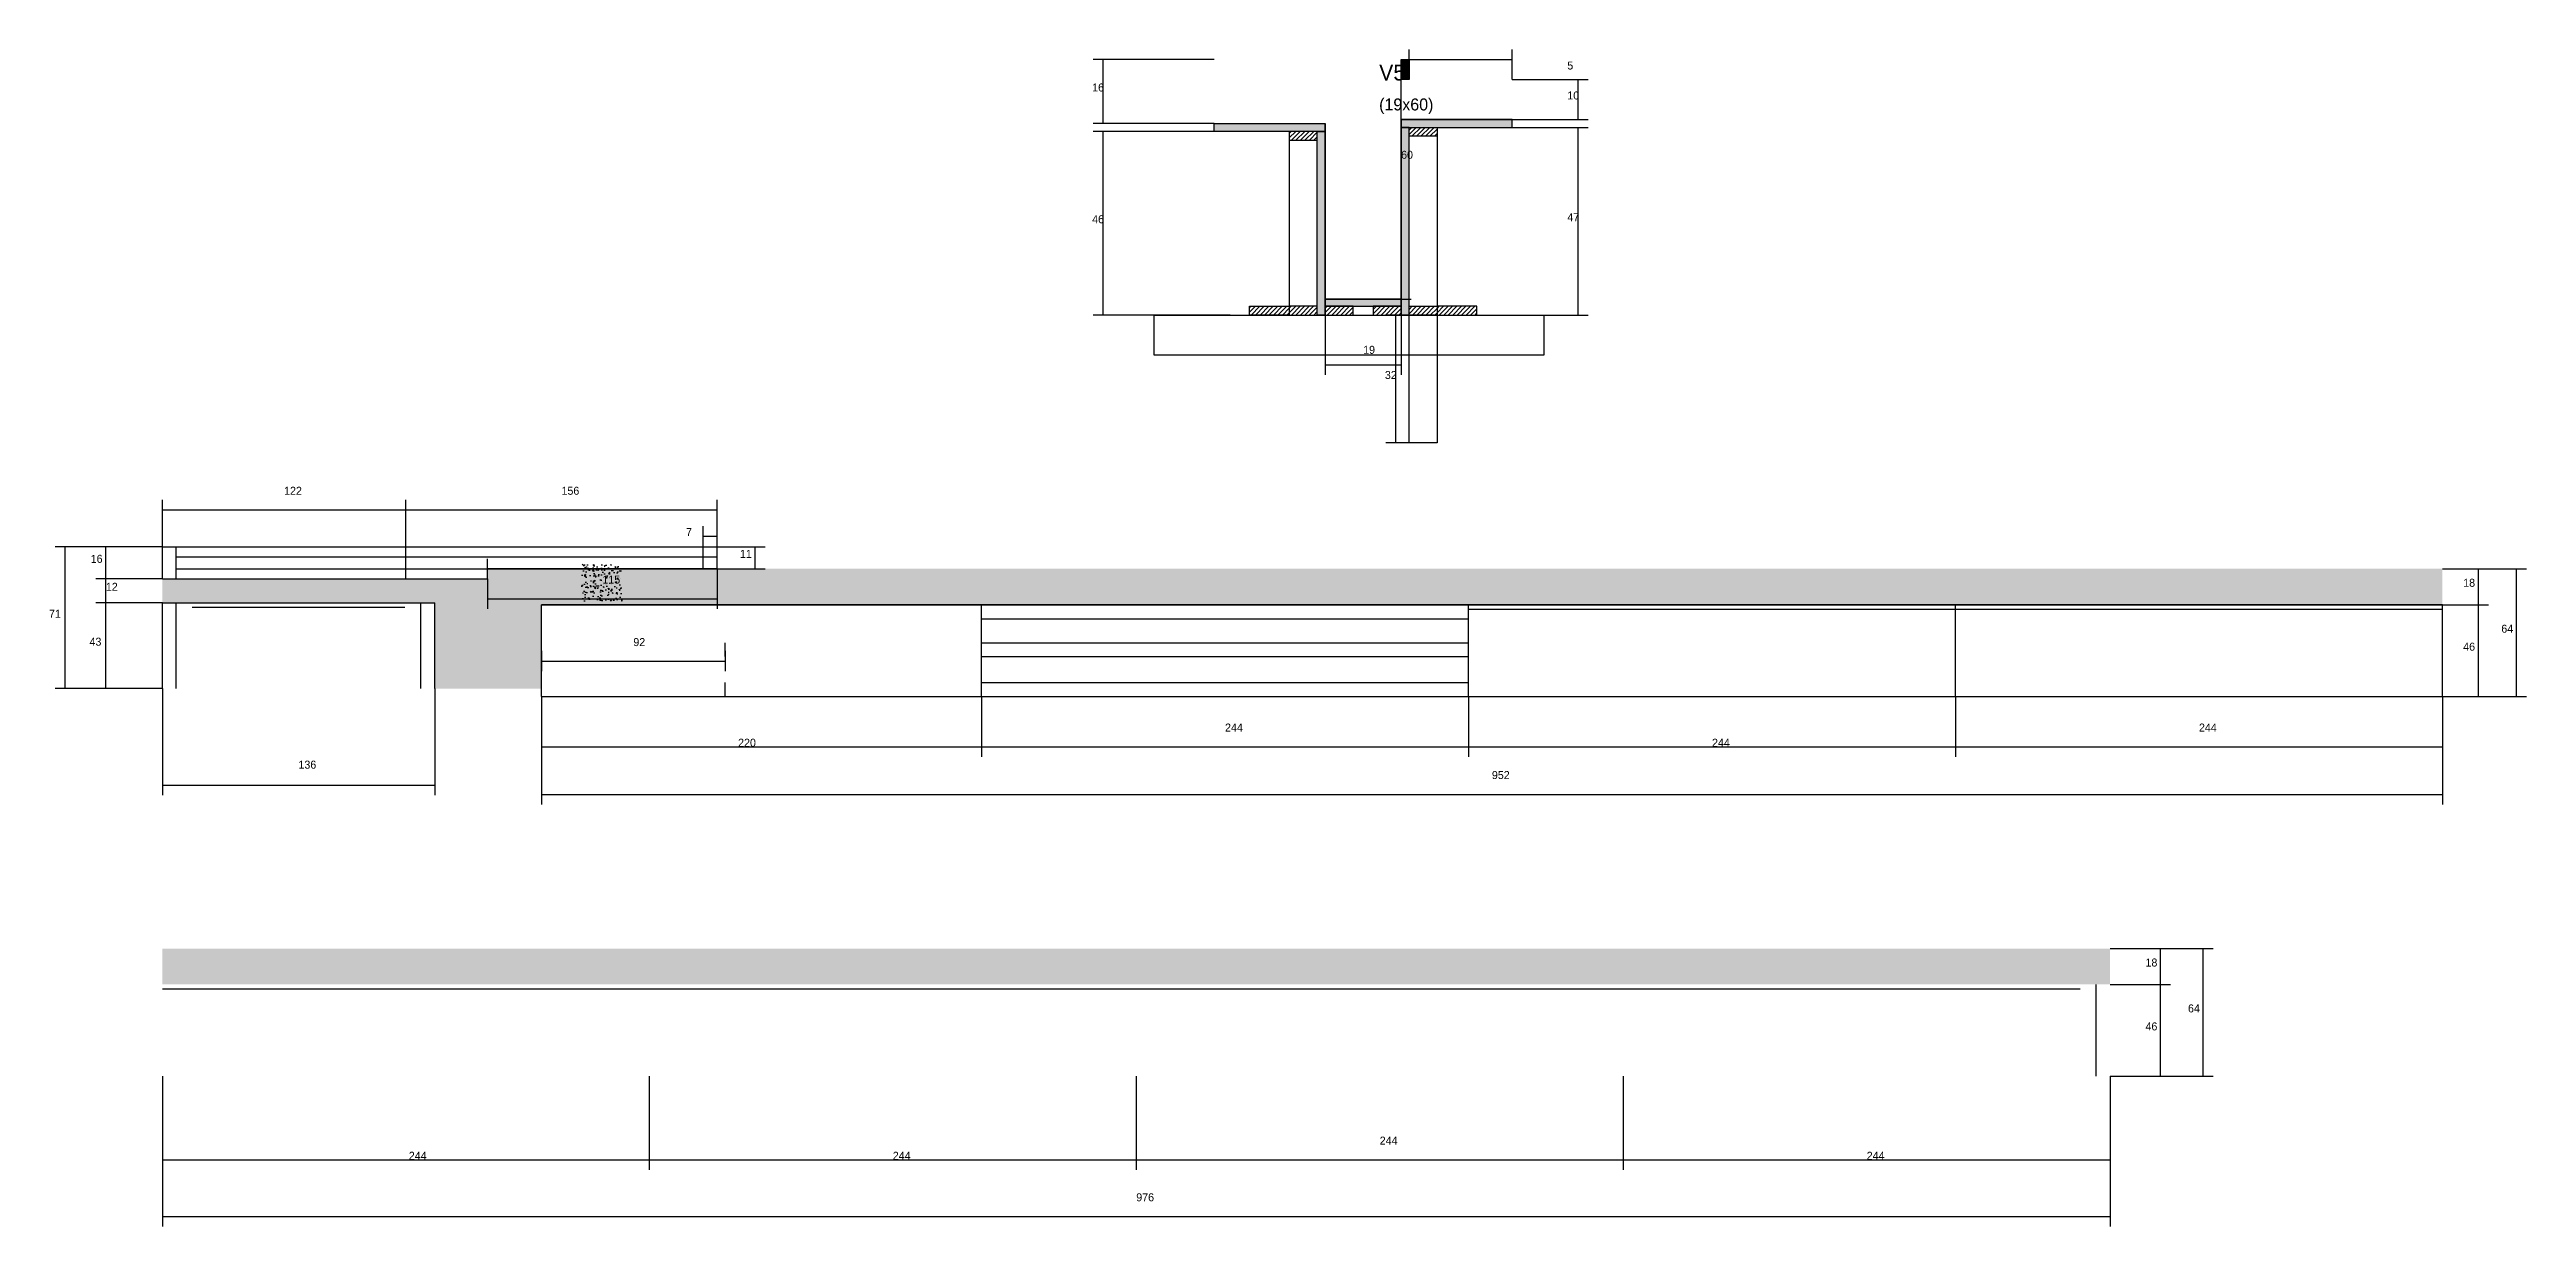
# Model space of a CAD drawing. Header units: metres. Extents: x -10045 to -5950, y 13106 to 14457.
# Drawn here: x -8735 to -7494, y 13802 to 14392 of the extents above; entities that cross this region are included whole.
import ezdxf

# ---------------------------------------------------------------- set-up
doc = ezdxf.new("R2010")
doc.units = ezdxf.units.M
for name, color, linetype in [('COTA', 241, 'Continuous'), ('Hachura', 253, 'Continuous'), ('Madeira', 126, 'Continuous'), ('Painéis', 200, 'Continuous'), ('SARR_2.2x7', 40, 'Continuous'), ('SARR_EDITAR', 141, 'Continuous'), ('Texto Seção', 7, 'Continuous')]:
    doc.layers.add(name, color=color, linetype=linetype)

msp = doc.modelspace()

# ---------------------------------------------------------------- texts
at = {"layer": 'COTA'}
for s, p in [('5', (-7974.9, 14381.9)), ('16', (-8213, 14370.9)), ('10', (-7974.9, 14366.9)), ('60', (-8058.2, 14337.2)), ('46', (-8213, 14304.9)), ('47', (-7974.9, 14305.9)), ('19', (-8077.2, 14239.5)), ('32', (-8066.3, 14226.9)), ('122', (-8617.9, 14168.9)), ('156', (-8478.9, 14168.9)), ('7', (-8416.5, 14148.2)), ('16', (-8714.8, 14134.8)), ('11', (-8389.5, 14137.3)), ('12', (-8707.2, 14120.8)), ('115', (-8458.4, 14124.4)), ('18', (-7526, 14122.8)), ('71', (-8735.7, 14107.3)), ('64', (-7506.9, 14099.8)), ('43', (-8715.4, 14093.3)), ('92', (-8442.9, 14093.1)), ('46', (-7526, 14090.8)), ('244', (-8146.4, 14050.3)), ('244', (-7658.4, 14050.3)), ('220', (-8390.4, 14042.7)), ('244', (-7902.4, 14042.7)), ('136', (-8610.7, 14031.7)), ('952', (-8012.7, 14026.5)), ('18', (-7685.2, 13932.6)), ('64', (-7663.9, 13909.6)), ('46', (-7685.2, 13900.6)), ('244', (-8555.4, 13835.8)), ('244', (-8312.9, 13835.8)), ('244', (-8068.9, 13843.4)), ('244', (-7824.9, 13835.8)), ('976', (-8190.9, 13815))]:
    msp.add_text(s, height=4, dxfattribs=at).set_placement(p)
at = {"layer": 'Texto Seção'}
for s, height, p in [('V5', 8, (-8069.2, 14376.4)), ('(19x60)', 6, (-8069.2, 14361.4))]:
    msp.add_text(s, height=height, dxfattribs=at).set_placement(p)

# ---------------------------------------------------------------- hatches: boundary and pattern name
at = {"layer": 'COTA'}
h = msp.add_hatch(dxfattribs=at)
h.set_pattern_fill('AR-CONC', scale=0.03)
h.paths.add_polyline_path([(-8488.9, 14113.8), (-8024.4, 14113.8), (-7536.4, 14113.8), (-7536.4, 14131.8), (-8024.4, 14131.8), (-8412.4, 14131.8), (-8515.9, 14131.8), (-8515.9, 14126.8), (-8678.9, 14126.8), (-8678.9, 14114.8), (-8542.4, 14114.8), (-8542.4, 14071.8), (-8488.9, 14071.8)])
h = msp.add_hatch(dxfattribs=at)
h.set_pattern_fill('AR-CONC', scale=0.03)
h.paths.add_polyline_path([(-8468.7, 14115.6), (-8448.6, 14115.6), (-8448.6, 14115.6), (-8448.6, 14134.1), (-8448.6, 14134.1), (-8468.7, 14134.1), (-8468.7, 14134.1), (-8468.7, 14115.6)])
h = msp.add_hatch(dxfattribs=at)
h.set_pattern_fill('AR-CONC', scale=0.03)
h.paths.add_polyline_path([(-7702.9, 13923.6), (-7702.9, 13941.6), (-8678.9, 13941.6), (-8678.9, 13923.6)])
at = {"layer": 'Hachura'}
h = msp.add_hatch(color=8, dxfattribs=at)
h.dxf.hatch_style = 1
h.paths.add_polyline_path([(-8058.2, 14386.9), (-8054.2, 14386.9), (-8054.2, 14386.9), (-8054.2, 14376.9), (-8054.2, 14376.9), (-8058.2, 14376.9), (-8058.2, 14376.9), (-8058.2, 14386.9)])
h = msp.add_hatch(color=8, dxfattribs=at)
h.dxf.hatch_style = 1
h.paths.add_polyline_path([(-8151.8, 14350.9), (-8151.8, 14354.9), (-8151.8, 14354.9), (-8096.2, 14354.9), (-8096.2, 14354.9), (-8096.2, 14350.9), (-8096.2, 14350.9), (-8151.8, 14350.9)])
h = msp.add_hatch(dxfattribs=at)
h.set_pattern_fill('ANSI31', scale=0.5)
h.paths.add_polyline_path([(-8100.2, 14346.5), (-8100.2, 14350.9), (-8100.2, 14350.9), (-8114.2, 14350.9), (-8114.2, 14350.9), (-8114.2, 14346.5), (-8114.2, 14346.5), (-8100.2, 14346.5)])
h = msp.add_hatch(color=8, dxfattribs=at)
h.dxf.hatch_style = 1
h.paths.add_polyline_path([(-8100.2, 14350.9), (-8096.2, 14350.9), (-8096.2, 14350.9), (-8096.2, 14258.9), (-8096.2, 14258.9), (-8100.2, 14258.9), (-8100.2, 14258.9), (-8100.2, 14350.9)])
h = msp.add_hatch(color=8, dxfattribs=at)
h.dxf.hatch_style = 1
h.paths.add_polyline_path([(-8002.6, 14352.9), (-8002.6, 14356.9), (-8002.6, 14356.9), (-8058.2, 14356.9), (-8058.2, 14356.9), (-8058.2, 14352.9), (-8058.2, 14352.9), (-8002.6, 14352.9)])
h = msp.add_hatch(color=8, dxfattribs=at)
h.dxf.hatch_style = 1
h.paths.add_polyline_path([(-8054.2, 14352.9), (-8058.2, 14352.9), (-8058.2, 14352.9), (-8058.2, 14258.9), (-8058.2, 14258.9), (-8054.2, 14258.9), (-8054.2, 14258.9), (-8054.2, 14352.9)])
h = msp.add_hatch(dxfattribs=at)
h.set_pattern_fill('ANSI31', scale=0.5)
h.paths.add_polyline_path([(-8054.2, 14348.5), (-8054.2, 14352.9), (-8054.2, 14352.9), (-8040.2, 14352.9), (-8040.2, 14352.9), (-8040.2, 14348.5), (-8040.2, 14348.5), (-8054.2, 14348.5)])
h = msp.add_hatch(dxfattribs=at)
h.set_pattern_fill('ANSI31', scale=0.5)
h.paths.add_polyline_path([(-8134.2, 14258.9), (-8134.2, 14263.3), (-8134.2, 14263.3), (-8114.2, 14263.3), (-8114.2, 14263.3), (-8114.2, 14258.9), (-8114.2, 14258.9), (-8134.2, 14258.9)])
h = msp.add_hatch(dxfattribs=at)
h.set_pattern_fill('ANSI31', scale=0.5)
h.paths.add_polyline_path([(-8100.2, 14258.9), (-8100.2, 14263.3), (-8100.2, 14263.3), (-8114.2, 14263.3), (-8114.2, 14263.3), (-8114.2, 14258.9), (-8114.2, 14258.9), (-8100.2, 14258.9)])
h = msp.add_hatch(color=8, dxfattribs=at)
h.dxf.hatch_style = 1
h.paths.add_polyline_path([(-8058.2, 14263.3), (-8058.2, 14266.9), (-8058.2, 14266.9), (-8096.2, 14266.9), (-8096.2, 14266.9), (-8096.2, 14263.3), (-8096.2, 14263.3), (-8058.2, 14263.3)])
h = msp.add_hatch(dxfattribs=at)
h.set_pattern_fill('ANSI31', scale=0.5)
h.paths.add_polyline_path([(-8082.2, 14258.9), (-8082.2, 14263.3), (-8082.2, 14263.3), (-8096.2, 14263.3), (-8096.2, 14263.3), (-8096.2, 14258.9), (-8096.2, 14258.9), (-8082.2, 14258.9)])
h = msp.add_hatch(dxfattribs=at)
h.set_pattern_fill('ANSI31', scale=0.5)
h.paths.add_polyline_path([(-8058.2, 14258.9), (-8058.2, 14263.3), (-8058.2, 14263.3), (-8072.2, 14263.3), (-8072.2, 14263.3), (-8072.2, 14258.9), (-8072.2, 14258.9), (-8058.2, 14258.9)])
h = msp.add_hatch(dxfattribs=at)
h.set_pattern_fill('ANSI31', scale=0.5)
h.paths.add_polyline_path([(-8054.2, 14258.9), (-8054.2, 14263.3), (-8054.2, 14263.3), (-8040.2, 14263.3), (-8040.2, 14263.3), (-8040.2, 14258.9), (-8040.2, 14258.9), (-8054.2, 14258.9)])
h = msp.add_hatch(dxfattribs=at)
h.set_pattern_fill('ANSI31', scale=0.5)
h.paths.add_polyline_path([(-8020.2, 14258.9), (-8020.2, 14263.3), (-8020.2, 14263.3), (-8040.2, 14263.3), (-8040.2, 14263.3), (-8040.2, 14258.9), (-8040.2, 14258.9), (-8020.2, 14258.9)])

# ---------------------------------------------------------------- linework, layer by layer
at = {"layer": 'COTA'}
for p, q in [((-8151.8, 14386.9), (-8212.5, 14386.9)), ((-8207.5, 14354.9), (-8207.5, 14386.9)), ((-8058.2, 14266.9), (-8058.2, 14386.9)), ((-8058.2, 14386.9), (-8053.2, 14386.9)), ((-8054.2, 14386.9), (-8054.2, 14391.9)), ((-8054.2, 14386.9), (-8002.6, 14386.9)), ((-8002.6, 14376.9), (-8002.6, 14391.9)), ((-8002.6, 14376.9), (-7964.4, 14376.9)), ((-7969.4, 14356.9), (-7969.4, 14376.9)), ((-8151.8, 14354.9), (-8212.5, 14354.9)), ((-8151.8, 14350.9), (-8212.5, 14350.9)), ((-8207.5, 14258.9), (-8207.5, 14350.9)), ((-8002.6, 14356.9), (-7964.4, 14356.9)), ((-8002.6, 14352.9), (-7964.4, 14352.9)), ((-7969.4, 14258.9), (-7969.4, 14352.9)), ((-8058.2, 14266.9), (-8053.2, 14266.9)), ((-8143.8, 14258.9), (-8212.5, 14258.9)), ((-8096.2, 14258.9), (-8096.2, 14229)), ((-8054.2, 14258.9), (-8065.8, 14258.9)), ((-8060.8, 14194.9), (-8060.8, 14258.9)), ((-8058.2, 14258.9), (-8058.2, 14229)), ((-8020.2, 14258.9), (-7964.4, 14258.9)), ((-8096.2, 14234), (-8058.2, 14234)), ((-8054.2, 14194.9), (-8065.8, 14194.9)), ((-8678.9, 14142.8), (-8678.9, 14166.3)), ((-8678.9, 14161.3), (-8556.9, 14161.3)), ((-8556.9, 14142.8), (-8556.9, 14166.3)), ((-8556.9, 14142.8), (-8556.9, 14166.3)), ((-8556.9, 14161.3), (-8400.9, 14161.3)), ((-8400.9, 14142.8), (-8400.9, 14166.3)), ((-8407.9, 14142.8), (-8407.9, 14153.2)), ((-8400.9, 14142.8), (-8400.9, 14153.2)), ((-8678.9, 14142.8), (-8732.6, 14142.8)), ((-8727.6, 14071.8), (-8727.6, 14142.8)), ((-8678.9, 14142.8), (-8712.2, 14142.8)), ((-8707.2, 14126.8), (-8707.2, 14142.8)), ((-8407.9, 14148.2), (-8400.9, 14148.2)), ((-8400.9, 14142.8), (-8376.9, 14142.8)), ((-8381.9, 14131.8), (-8381.9, 14142.8)), ((-8678.9, 14126.8), (-8712.2, 14126.8)), ((-8678.9, 14126.8), (-8712.2, 14126.8)), ((-8707.2, 14114.8), (-8707.2, 14126.8)), ((-8515.9, 14126.8), (-8515.9, 14111.8)), ((-8400.9, 14131.8), (-8400.9, 14111.8)), ((-8400.9, 14131.8), (-8376.9, 14131.8)), ((-7536.4, 14131.8), (-7513.4, 14131.8)), ((-7536.4, 14131.8), (-7494.3, 14131.8)), ((-7518.4, 14113.8), (-7518.4, 14131.8)), ((-7499.3, 14067.8), (-7499.3, 14131.8)), ((-8678.9, 14114.8), (-8712.2, 14114.8)), ((-8678.9, 14114.8), (-8712.2, 14114.8)), ((-8707.2, 14071.8), (-8707.2, 14114.8)), ((-8515.9, 14116.8), (-8400.9, 14116.8)), ((-7536.4, 14113.8), (-7513.4, 14113.8)), ((-7536.4, 14113.8), (-7513.4, 14113.8)), ((-7518.4, 14067.8), (-7518.4, 14113.8)), ((-8488.9, 14090.8), (-8488.9, 14080.5)), ((-8396.9, 14090.8), (-8396.9, 14080.5)), ((-8488.9, 14085.5), (-8396.9, 14085.5)), ((-8678.9, 14071.8), (-8732.6, 14071.8)), ((-8678.9, 14071.8), (-8712.2, 14071.8)), ((-8678.9, 14071.8), (-8678.9, 14018.4)), ((-8542.4, 14071.8), (-8542.4, 14018.4)), ((-8488.9, 14067.8), (-8488.9, 14037.7)), ((-8488.9, 14067.8), (-8488.9, 14013.8)), ((-8268.4, 14067.8), (-8268.4, 14037.7)), ((-8268.4, 14067.8), (-8268.4, 14037.7)), ((-8024.4, 14067.8), (-8024.4, 14037.7)), ((-8024.4, 14067.8), (-8024.4, 14037.7)), ((-7780.4, 14067.8), (-7780.4, 14037.7)), ((-7780.4, 14067.8), (-7780.4, 14037.7)), ((-7536.4, 14067.8), (-7536.4, 14037.7)), ((-7536.4, 14067.8), (-7536.4, 14013.8)), ((-7536.4, 14067.8), (-7513.4, 14067.8)), ((-7536.4, 14067.8), (-7494.3, 14067.8)), ((-8488.9, 14042.7), (-8268.4, 14042.7)), ((-8268.4, 14042.7), (-8024.4, 14042.7)), ((-8024.4, 14042.7), (-7780.4, 14042.7)), ((-7780.4, 14042.7), (-7536.4, 14042.7)), ((-8678.9, 14023.4), (-8542.4, 14023.4)), ((-8488.9, 14018.8), (-7536.4, 14018.8)), ((-7702.9, 13941.6), (-7672.7, 13941.6)), ((-7702.9, 13941.6), (-7651.3, 13941.6)), ((-7677.7, 13923.6), (-7677.7, 13941.6)), ((-7656.3, 13877.6), (-7656.3, 13941.6)), ((-7702.9, 13923.6), (-7672.7, 13923.6)), ((-7702.9, 13923.6), (-7672.7, 13923.6)), ((-7677.7, 13877.6), (-7677.7, 13923.6)), ((-8678.9, 13877.6), (-8678.9, 13830.8)), ((-8678.9, 13877.6), (-8678.9, 13802.4)), ((-8434.9, 13877.6), (-8434.9, 13830.8)), ((-8434.9, 13877.6), (-8434.9, 13830.8)), ((-8190.9, 13877.6), (-8190.9, 13830.8)), ((-8190.9, 13877.6), (-8190.9, 13830.8)), ((-7946.9, 13877.6), (-7946.9, 13830.8)), ((-7946.9, 13877.6), (-7946.9, 13830.8)), ((-7702.9, 13877.6), (-7702.9, 13830.8)), ((-7702.9, 13877.6), (-7672.7, 13877.6)), ((-7702.9, 13877.6), (-7702.9, 13802.4)), ((-7702.9, 13877.6), (-7651.3, 13877.6)), ((-8678.9, 13835.8), (-8434.9, 13835.8)), ((-8434.9, 13835.8), (-8190.9, 13835.8)), ((-8190.9, 13835.8), (-7946.9, 13835.8)), ((-7946.9, 13835.8), (-7702.9, 13835.8)), ((-8678.9, 13807.4), (-7702.9, 13807.4))]:
    msp.add_line(p, q, dxfattribs=at)
at = {"layer": 'Madeira'}
for points in [[(-8100.2, 14346.5), (-8100.2, 14350.9), (-8114.2, 14350.9), (-8114.2, 14346.5)], [(-8100.2, 14350.9), (-8114.2, 14350.9), (-8114.2, 14258.9), (-8100.2, 14258.9)], [(-8054.2, 14348.5), (-8054.2, 14352.9), (-8040.2, 14352.9), (-8040.2, 14348.5)], [(-8054.2, 14352.9), (-8040.2, 14352.9), (-8040.2, 14194.9), (-8054.2, 14194.9)], [(-8134.2, 14258.9), (-8134.2, 14263.3), (-8114.2, 14263.3), (-8114.2, 14258.9)], [(-8100.2, 14258.9), (-8100.2, 14263.3), (-8114.2, 14263.3), (-8114.2, 14258.9)], [(-8082.2, 14258.9), (-8082.2, 14263.3), (-8096.2, 14263.3), (-8096.2, 14258.9)], [(-8058.2, 14258.9), (-8058.2, 14263.3), (-8072.2, 14263.3), (-8072.2, 14258.9)], [(-8054.2, 14258.9), (-8054.2, 14263.3), (-8040.2, 14263.3), (-8040.2, 14258.9)], [(-8020.2, 14258.9), (-8020.2, 14263.3), (-8040.2, 14263.3), (-8040.2, 14258.9)], [(-7986.7, 14238.9), (-8181.9, 14238.9), (-8181.9, 14258.9), (-7986.7, 14258.9)]]:
    msp.add_lwpolyline(points, close=True, dxfattribs=at)
at = {"layer": 'Painéis'}
for p, q in [((-8054.2, 14376.9), (-8054.2, 14386.9)), ((-8151.8, 14354.9), (-8096.2, 14354.9)), ((-8151.8, 14350.9), (-8151.8, 14354.9)), ((-8096.2, 14350.9), (-8096.2, 14354.9)), ((-8096.2, 14258.9), (-8096.2, 14350.9)), ((-8058.2, 14356.9), (-8002.6, 14356.9)), ((-8058.2, 14352.9), (-8058.2, 14356.9)), ((-8058.2, 14258.9), (-8058.2, 14352.9)), ((-8002.6, 14352.9), (-8002.6, 14356.9)), ((-8096.2, 14266.9), (-8058.2, 14266.9)), ((-8096.2, 14263.3), (-8096.2, 14266.9)), ((-8058.2, 14263.3), (-8058.2, 14266.9)), ((-8678.9, 14142.8), (-8400.9, 14142.8)), ((-8678.9, 14126.8), (-8678.9, 14142.8)), ((-8556.9, 14126.8), (-8556.9, 14142.8)), ((-8400.9, 14131.8), (-8400.9, 14142.8)), ((-8678.9, 14126.8), (-8515.9, 14126.8)), ((-8515.9, 14131.8), (-8400.9, 14131.8)), ((-8515.9, 14126.8), (-8515.9, 14131.8)), ((-8678.9, 14114.8), (-8542.4, 14114.8)), ((-8678.9, 14071.8), (-8678.9, 14114.8)), ((-8542.4, 14071.8), (-8542.4, 14114.8)), ((-8488.9, 14113.8), (-8024.4, 14113.8)), ((-8488.9, 14067.8), (-8488.9, 14113.8)), ((-8268.4, 14067.8), (-8268.4, 14113.8)), ((-8024.4, 14113.8), (-7536.4, 14113.8)), ((-8024.4, 14067.8), (-8024.4, 14113.8)), ((-7780.4, 14067.8), (-7780.4, 14113.8)), ((-7536.4, 14067.8), (-7536.4, 14113.8))]:
    msp.add_line(p, q, dxfattribs=at)
for points in [[(-8058.2, 14386.9), (-8054.2, 14386.9), (-8054.2, 14376.9), (-8058.2, 14376.9)], [(-8151.8, 14350.9), (-8151.8, 14354.9), (-8096.2, 14354.9), (-8096.2, 14350.9)], [(-8100.2, 14350.9), (-8096.2, 14350.9), (-8096.2, 14258.9), (-8100.2, 14258.9)], [(-8002.6, 14352.9), (-8002.6, 14356.9), (-8058.2, 14356.9), (-8058.2, 14352.9)], [(-8054.2, 14352.9), (-8058.2, 14352.9), (-8058.2, 14258.9), (-8054.2, 14258.9)], [(-8058.2, 14263.3), (-8058.2, 14266.9), (-8096.2, 14266.9), (-8096.2, 14263.3)]]:
    msp.add_lwpolyline(points, close=True, dxfattribs=at)
for points in [[(-8400.9, 14131.8), (-8515.9, 14131.8)], [(-7536.4, 14113.8), (-8024.4, 14113.8), (-8488.9, 14113.8)], [(-8488.9, 14067.8), (-8024.4, 14067.8), (-7536.4, 14067.8)]]:
    msp.add_lwpolyline(points, dxfattribs=at)
at = {"layer": 'SARR_2.2x7'}
for p, q in [((-8671.9, 14126.8), (-8671.9, 14142.8)), ((-8407.9, 14131.8), (-8407.9, 14142.8)), ((-8671.9, 14071.8), (-8671.9, 14114.8)), ((-8663.9, 14112.6), (-8557.4, 14112.6)), ((-8549.4, 14071.8), (-8549.4, 14114.8)), ((-8024.4, 14111.6), (-7780.4, 14111.6)), ((-7780.4, 14111.6), (-7536.4, 14111.6)), ((-8268.4, 14106.8), (-8024.4, 14106.8)), ((-8396.9, 14087.8), (-8396.9, 14094.8)), ((-8268.4, 14094.8), (-8024.4, 14094.8)), ((-8268.4, 14087.8), (-8024.4, 14087.8)), ((-8396.9, 14067.8), (-8396.9, 14074.8)), ((-8268.4, 14074.8), (-8024.4, 14074.8)), ((-8678.9, 13921.4), (-8434.9, 13921.4)), ((-8434.9, 13921.4), (-8190.9, 13921.4)), ((-8190.9, 13921.4), (-7946.9, 13921.4)), ((-7946.9, 13921.4), (-7717.9, 13921.4)), ((-7709.9, 13877.6), (-7709.9, 13923.6))]:
    msp.add_line(p, q, dxfattribs=at)
at = {"layer": 'SARR_EDITAR'}
for p, q in [((-8671.9, 14137.8), (-8400.9, 14137.8)), ((-8515.9, 14131.8), (-8515.9, 14136.8)), ((-8671.9, 14131.8), (-8515.9, 14131.8))]:
    msp.add_line(p, q, dxfattribs=at)

msp.set_redraw_order([(e.dxf.handle, doc.entitydb.next_handle()) for e in msp.query("TEXT MTEXT ATTDEF DIMENSION ARC_DIMENSION")])  # texts and dimensions are drawn at this point

doc.saveas('drawing.dxf')
